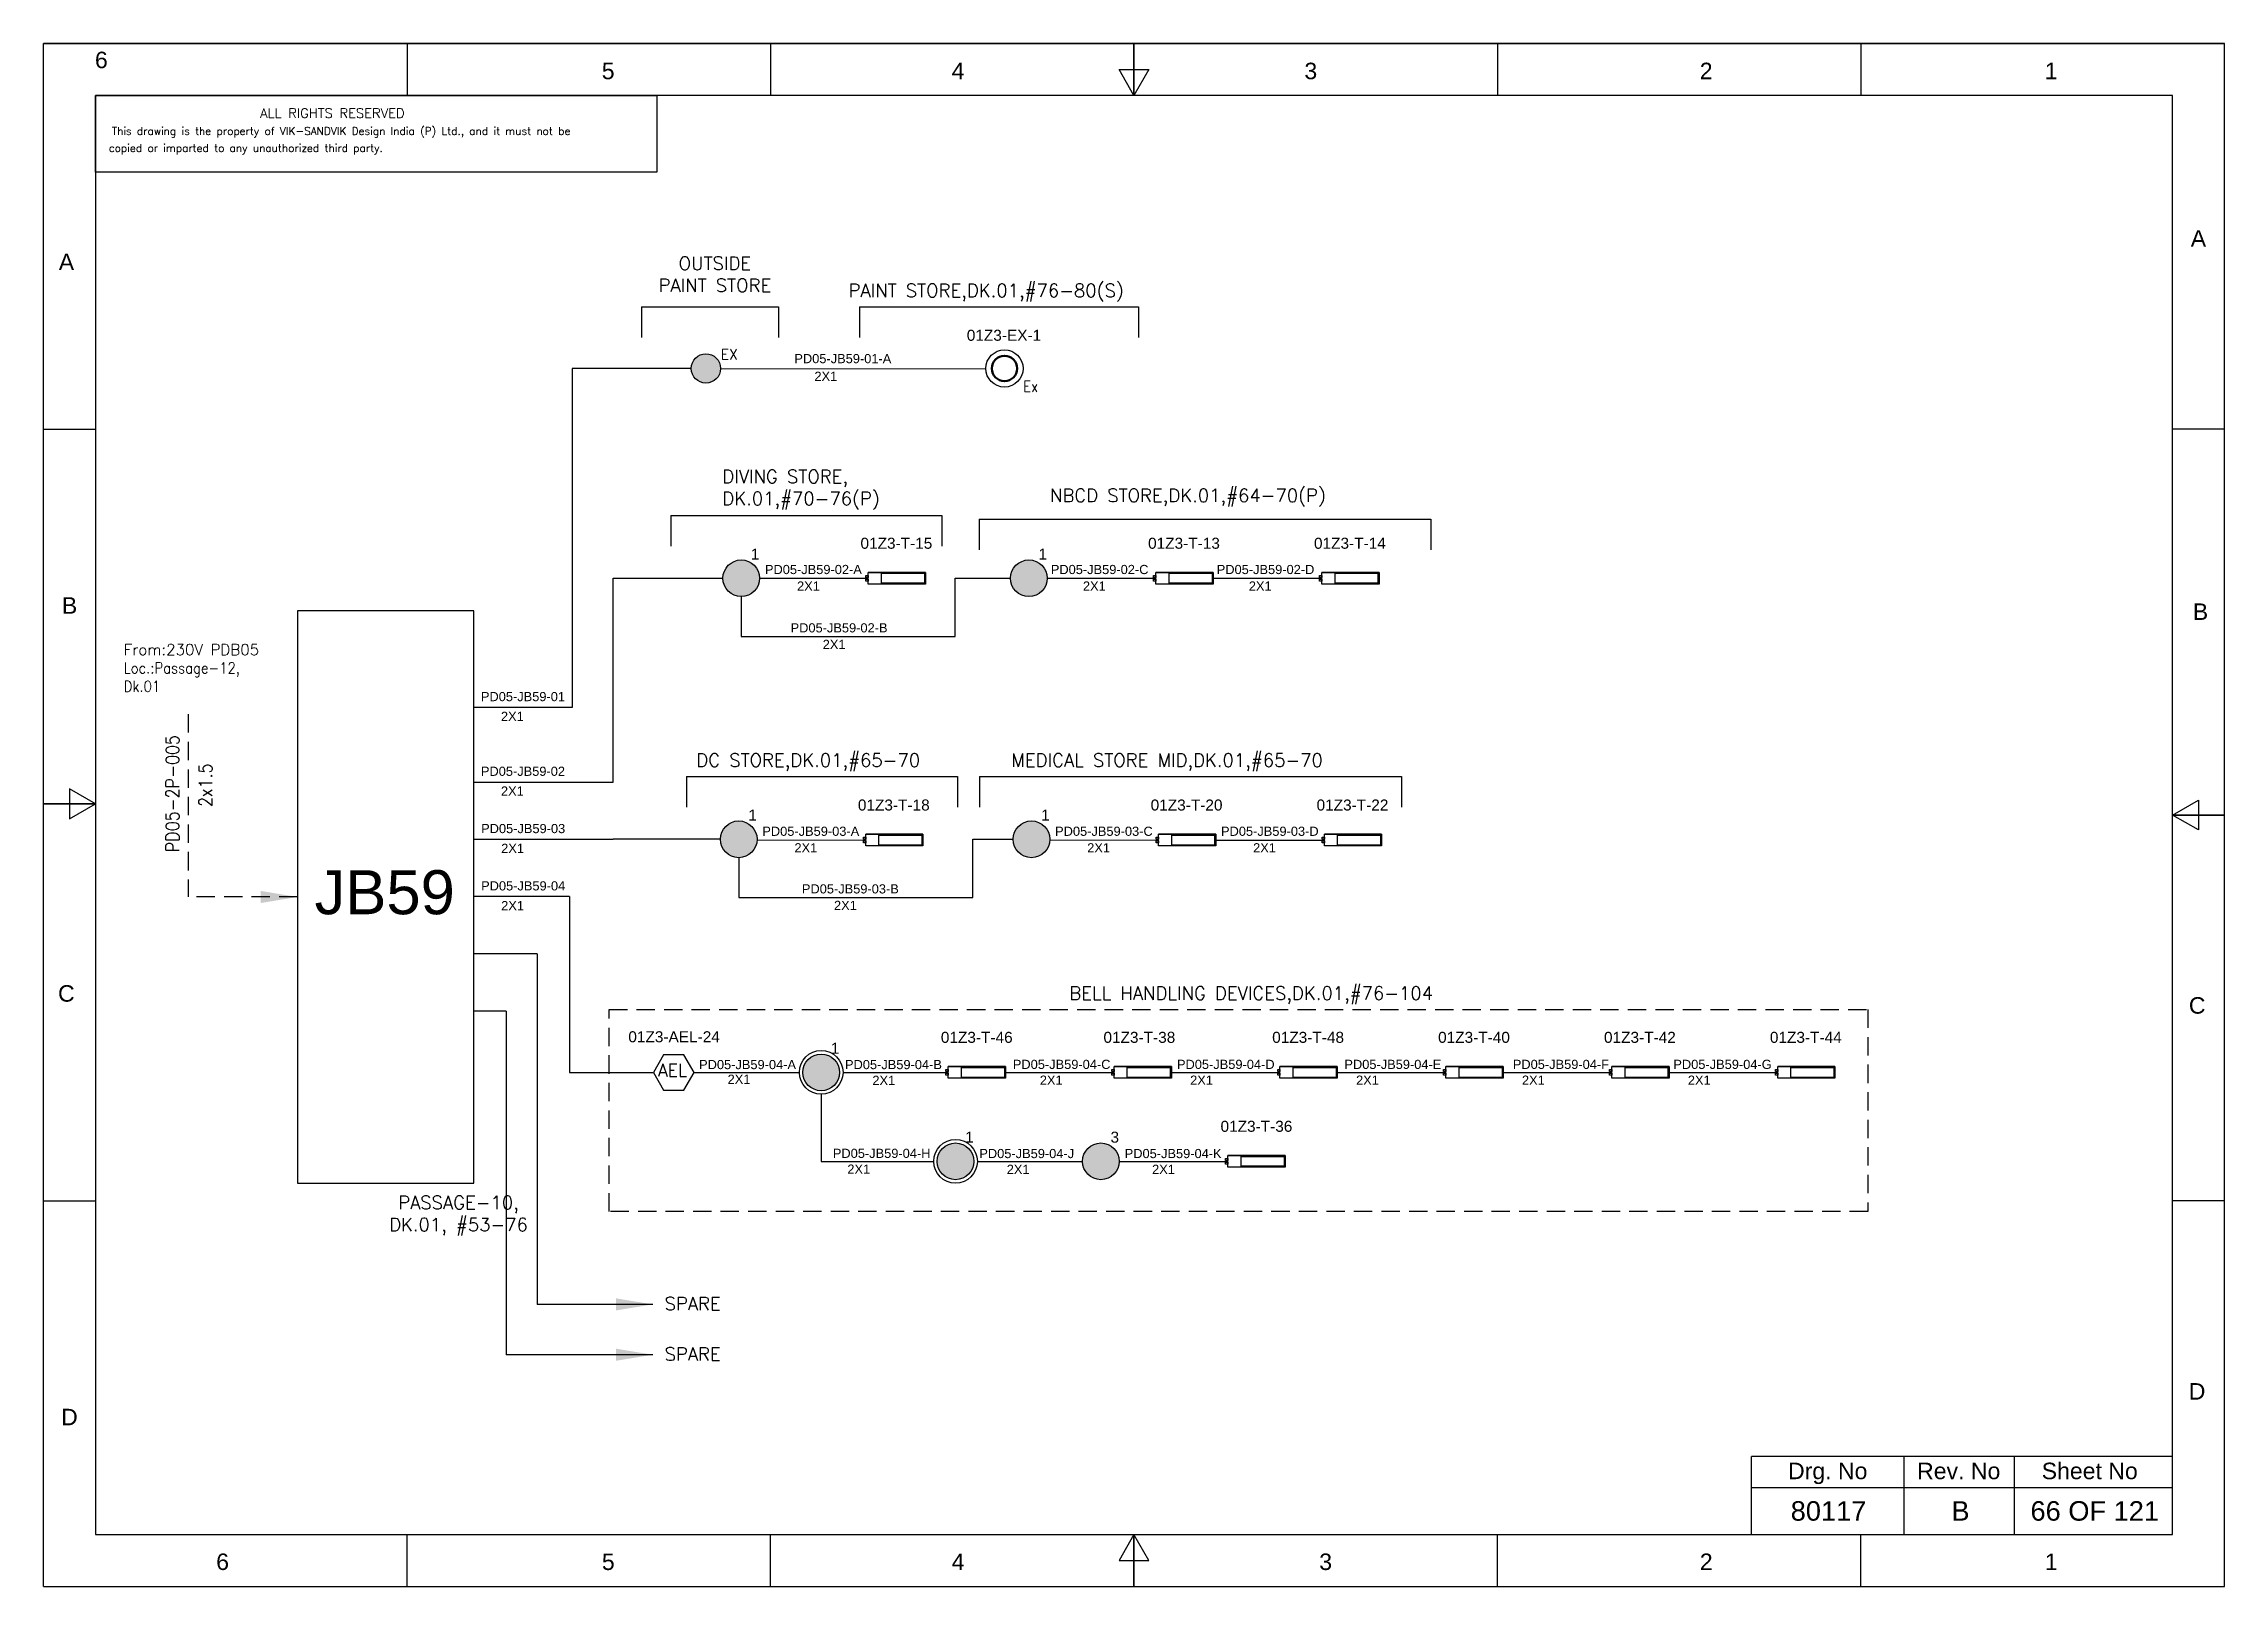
# Model space of a CAD drawing. Header units: inches. Extents: x -3311 to 1429, y -713 to 2436.
# Drawn here: x -1989.7 to -1692.7, y 659.9 to 870 of the extents above; entities that cross this region are included whole.
import ezdxf
from ezdxf.enums import TextEntityAlignment as Align

# ---------------------------------------------------------------- set-up
doc = ezdxf.new("R2010")
doc.units = ezdxf.units.IN
doc.linetypes.add('HIDDEN', pattern=[0.375, 0.25, -0.125])
doc.linetypes.add('SOLID', pattern=[0])
for name, color, linetype, lineweight in [('ELEC_TXT-025', 1, 'Continuous', 25), ('HEL-025', 1, 'Continuous', 25), ('HEL-035', 2, 'Continuous', 35)]:
    doc.layers.add(name, color=color, linetype=linetype, lineweight=lineweight)
doc.layers.add('LINE', color=3, linetype='SOLID')
doc.styles.add('_NORMAL', font='arial.ttf')
doc.styles.add('ROMANS', font='simplex.shx', dxfattribs={"width": 0.88})
doc.styles.get("Standard").update_dxf_attribs({"font": 'arial.ttf'})
doc.dimstyles.get("Standard").update_dxf_attribs({"dimtxt": 0.18, "dimasz": 0.18, "dimexe": 0.18, "dimexo": 0.0625, "dimgap": 0.09, "dimtad": 0, "dimtih": 1, "dimtoh": 1, "dimdec": 4, "dimzin": 0, "dimdsep": 46, "dimtxsty": 'Standard', "dimcen": 0.09, "dimadec": 0, "dimazin": 0, "dimtfac": 1, "dimtdec": 4, "dimtofl": 0, "dimtmove": 0, "dimatfit": 3, "dimfxl": 1, "dimtolj": 1, "dimtzin": 0, "dimarcsym": 0})

msp = doc.modelspace()

# ---------------------------------------------------------------- texts
at = {"color": 7}
for s, p in [('PD05-JB59-01-A', (-1887.464006393601, 826.4949376755893, 0.077492491448849)), ('2X1', (-1884.733052379692, 824.0920184304686)), ('PD05-JB59-02-A', (-1891.472525127843, 797.7806272717676, -0.0270609315187806)), ('PD05-JB59-02-C', (-1852.537192310849, 797.7806272717671, -0.0270609315187806)), ('PD05-JB59-02-D', (-1829.94303316623, 797.7806272717671, -0.0270609315187806)), ('2X1', (-1887.101816572817, 795.5264325523804)), ('2X1', (-1848.166483755822, 795.5264325523804)), ('2X1', (-1825.572324611203, 795.5264325523804)), ('PD05-JB59-02-B', (-1887.9766599333, 789.8357705428334, -0.0270609315187806)), ('2X1', (-1883.605951378273, 787.5815758234457)), ('PD05-JB59-01', (-1930.155480421984, 780.4734347874838)), ('2X1', (-1927.424537681718, 777.7797909954387)), ('PD05-JB59-02', (-1930.155480421984, 770.3063877575078)), ('2X1', (-1927.424537681718, 767.6127439654628)), ('PD05-JB59-03', (-1930.125246194016, 762.5047566215762)), ('PD05-JB59-03-A', (-1891.827813058762, 762.1381106264245, -0.0270609315187806)), ('PD05-JB59-03-C', (-1851.953970093683, 762.1381106264245, -0.0270609315187806)), ('PD05-JB59-03-D', (-1829.359810949064, 762.1381106264245, -0.0270609315187806)), ('2X1', (-1927.394303453749, 759.8111128295312)), ('2X1', (-1887.457104503735, 759.8839159070366)), ('2X1', (-1847.583261538656, 759.8839159070366)), ('2X1', (-1824.989102394038, 759.8839159070366)), ('PD05-JB59-04', (-1930.125246194016, 754.7031254856447)), ('PD05-JB59-03-B', (-1886.439334547907, 754.292278933507, -0.0270609315187806)), ('2X1', (-1927.394303453749, 752.0094816935997)), ('2X1', (-1882.06862599288, 752.0380842141197)), ('PD05-JB59-04-A', (-1900.438516846026, 730.3682434497941, -0.0188258763988763)), ('PD05-JB59-04-B', (-1880.568837809012, 730.3682434497946, 0.0082350551198524)), ('PD05-JB59-04-C', (-1857.710544874056, 730.3961752323484, 0.0623569181574136)), ('PD05-JB59-04-D', (-1835.358103653717, 730.3961752323484, 0.0894178496761942)), ('PD05-JB59-04-E', (-1812.554959299496, 730.3961752323484, 0.1164787811949697)), ('PD05-JB59-04-F', (-1789.618398408362, 730.3961752323484, 0.1435397127137786)), ('PD05-JB59-04-G', (-1767.754018467996, 730.3961752323484, 0.1435397127137786)), ('2X1', (-1896.555615598457, 728.3697360812148, -0.0458868079177087)), ('2X1', (-1876.840782961503, 728.2154853133848, -0.0458868079177087)), ('2X1', (-1854.035783339805, 728.2434170959385, -0.0188258763989281)), ('2X1', (-1833.564774870913, 728.2434170959385, -0.0188258763989281)), ('2X1', (-1810.970615726294, 728.243417095939, -0.0188258763989281)), ('2X1', (-1788.376456581675, 728.243417095939, -0.0188258763989281)), ('2X1', (-1765.782297437057, 728.243417095939, -0.0188258763989282)), ('PD05-JB59-04-H', (-1882.223086057129, 718.2819194820421, 0.1164787811949981)), ('PD05-JB59-04-J', (-1862.271692668796, 718.2539876994883, 0.0082350551198524)), ('PD05-JB59-04-K', (-1842.476275662542, 718.2539876994879, 0.0082350551198524)), ('2X1', (-1880.25136502619, 716.1291613456327, -0.0458868079177087)), ('2X1', (-1858.543637821287, 716.1012295630785, -0.0458868079177087)), ('2X1', (-1838.748220815033, 716.101229563078, -0.0458868079177087))]:
    msp.add_text(s, height=1.25, dxfattribs=at).set_placement(p)
at = {"color": 7, "lineweight": 30}
msp.add_text('JB59 ', height=6, dxfattribs=at).set_placement((-1942.090590605076, 754.4624346655216), align=Align.MIDDLE_CENTER)
at = {"color": 7}
for s, height, p in [('Drg. No', 2.245994999999999, (-1746.729219488741, 675.6606045033312)), ('Rev. No', 2.245994999999999, (-1728.891603859798, 675.6606045033318)), ('Sheet No', 2.245994999999999, (-1711.05020241591, 675.6606045033312)), ('80117', 2.65275, (-1746.621524076769, 670.2154888111936)), ('B', 2.65275, (-1728.650853493185, 670.2154888111945)), ('66 OF 121', 2.65275, (-1710.364335943207, 670.2154888111945))]:
    msp.add_text(s, height=height, dxfattribs=at).set_placement(p, align=Align.MIDDLE_CENTER)
at = {"color": 7, "char_height": 1.8, "attachment_point": 1, "style": '_NORMAL'}
for s, insert, width in [('\\pxqc;{\\Fromans|c0;\\C2;OUTSIDE PAINT STORE}', (-1907.78116426773, 840.9973370345688, 0.2702416322712009), 18.97764883699822), ('{\\Fromans|c0;\\C2;PAINT STORE,DK.01,#76-80(S)}', (-1880.089322366742, 837.3070201779301, 0.2702416322712009), 45.44657142857139), ('{\\Fromans|c0;\\C2;DIVING STORE,\\PDK.01,#70-76(P)}', (-1897.273084118757, 811.9723915714471, 0.2161197692336398), 40.2117073211565), ('{\\Fromans|c0;\\C2;NBCD STORE,DK.01,#64-70(P)}', (-1852.650898439101, 809.4005794674648, 0.2161197692336398), 74.17760965465446), ('{\\Fromans|c0;\\C2;DC STORE,DK.01,#65-70}', (-1900.814589281148, 773.357185993178, 0.2161197692336398), 40.2117073211565), ('{\\Fromans|c0;\\C2;MEDICAL STORE MID,DK.01,#65-70}', (-1857.920512638422, 773.357185993178, 0.2161197692336398), 53.9423925616701), ('{\\Fromans|c0;\\C2;BELL HANDLING DEVICES,DK.01,#76-104}', (-1850.013581281597, 741.6229405368757, 0.1702329613159312), 74.39871652957832), ('{\\Fromans|c0;\\C2;SPARE}', (-1905.134404152139, 699.3346453755129), 8.165826236390785), ('{\\Fromans|c0;\\C2;SPARE}', (-1905.134404152139, 692.4790164757142), 8.165826236390785)]:
    msp.add_mtext(s, dxfattribs=dict(at, insert=insert, width=width))
at = {"color": 7, "insert": (-1978.806294775861, 788.2453265328589), "char_height": 1.5, "width": 36.88843007146136, "attachment_point": 1}
msp.add_mtext('{\\Fromans|c0;\\C2;From:230V PDB05 \\P\\Fsimplex|c0;\\W0.88;Loc.:Passage-12,      \\PDk.01}', dxfattribs=at)
at = {"color": 7, "insert": (-1973.05679700716, 759.9106901110217), "char_height": 1.8, "width": 17.12963194783359, "attachment_point": 1, "rotation": 90, "style": '_NORMAL'}
msp.add_mtext('{\\Fromans|c0;\\W0.88;PD05-2P-005}', dxfattribs=at)
at = {"color": 7, "insert": (-1968.57226247746, 766.0879050396102), "char_height": 1.8, "attachment_point": 1, "rotation": 90, "style": '_NORMAL'}
msp.add_mtext('{\\Fsimplex|c0;\\W0.88;2x1.5}', dxfattribs=at)
at = {"color": 7, "insert": (-1942.652537381196, 713.1009299565668), "char_height": 1.8, "attachment_point": 1, "style": '_NORMAL'}
msp.add_mtext('\\pxqc;{\\Fromans|c0;\\C2;PASSAGE-10, \\PDK.01, #53-76}', dxfattribs=at)

# ---------------------------------------------------------------- blocks, each defined once
blk = doc.blocks.new('FIXED_KEY_SWITCH')
h = blk.add_hatch(color=1)
h.dxf.hatch_style = 1
edge = h.paths.add_edge_path()
edge.add_arc((848.1293472096052, 1737.458094578189), 2.5, 0, 360)
at = {"color": 1}
blk.add_circle((848.1293472096052, 1737.458094578189), 2.5, dxfattribs=at)
at = {"color": 7, "insert": (849.4370786624187, 1741.499464984656), "char_height": 1.5, "attachment_point": 1, "style": '_NORMAL'}
blk.add_mtext_dynamic_manual_height_columns('1', width=1.5, gutter_width=7.5, heights=[0], dxfattribs=at)
blk = doc.blocks.new('SWT')
blk.add_blockref('FIXED_KEY_SWITCH', (0, 0))
blk.add_attdef('TAG_NO', (844.5529265958943, 1741.112352781243), '', height=1.5)
blk = doc.blocks.new('2A')
at = {"color": 7, "lineweight": -3, "ltscale": 2.5}
blk.add_line((790.0248076338233, 1997.62080387622, -0.0270609315187806), (782.2260654954592, 1997.62080387622, -0.0270609315187806), dxfattribs=at)
at = {"color": 7, "lineweight": -3, "ltscale": 2.5, "elevation": -0.0270609315187806}
for points in [[(781.9116000866528, 1997.205709536597), (782.2260654954592, 1997.205709536597), (782.2260654954592, 1996.941558593201), (781.9116000866528, 1996.941558593201)], [(781.9116000866528, 1996.702564882509), (782.2260654954592, 1996.702564882509), (782.2260654954592, 1996.438413939113), (781.9116000866528, 1996.438413939113)], [(782.2260654954592, 1997.62080387622), (790.0248076338233, 1997.62080387622), (790.0248076338233, 1996.02331959949), (782.2260654954592, 1996.02331959949)], [(784.0292030799361, 1997.501307020874), (789.8782596837103, 1997.501307020874), (789.8782596837103, 1996.142816454836), (784.0292030799361, 1996.142816454836)]]:
    blk.add_lwpolyline(points, close=True, dxfattribs=at)
blk = doc.blocks.new('LED TUBE LIGHT 30W')
blk.add_blockref('2A', (179.9054482727602, -357.8945967387995))
blk.add_attdef('TAG_NO.', (962.5195036238373, 1642.970585224031), '', height=1.5)
blk = doc.blocks.new('fr')
at = {"color": 7, "linetype": 'Continuous'}
for p, q in [((33763.99041882888, 4500.404704292372), (33466.99094982888, 4500.404704292372)), ((33466.99094982888, 4500.404704292372), (33763.99041882888, 4500.404704292372)), ((33466.99094982888, 4290.333634292372), (33466.99094982888, 4500.404704292372)), ((33516.49086132888, 4500.404704292372), (33516.49086132888, 4493.331604292372)), ((33565.99077282888, 4500.404704292372), (33565.99077282888, 4493.331604292372)), ((33615.49068432888, 4500.404704292372), (33615.49068432888, 4493.331604292372)), ((33615.49068432888, 4493.331604292372), (33615.49068432888, 4500.404704292372)), ((33615.49068432888, 4500.404704292372), (33615.49068432888, 4493.331604292372)), ((33664.99059582888, 4500.404704292372), (33664.99059582888, 4493.331604292372)), ((33714.49050732888, 4500.404704292372), (33714.49050732888, 4493.331604292372)), ((33763.99041882888, 4290.333634292372), (33763.99041882888, 4500.404704292372)), ((33763.99041882888, 4290.333634292372), (33763.99041882888, 4500.404704292372)), ((33615.49068432888, 4493.331604292372), (33613.44882182088, 4496.868154292371)), ((33613.44882182088, 4496.868154292371), (33617.53254683689, 4496.868154292371)), ((33617.53254683689, 4496.868154292371), (33615.49068432888, 4493.331604292372)), ((33756.91731882888, 4493.331604292372), (33474.06404982888, 4493.331604292372)), ((33474.06404982888, 4493.331604292372), (33474.06404982888, 4297.406734292372)), ((33756.91731882888, 4297.406734292372), (33756.91731882888, 4493.331604292372)), ((33466.99094982888, 4447.886936792373), (33474.06404982888, 4447.886936792373)), ((33763.99041882888, 4447.886936792373), (33756.91731882888, 4447.886936792373)), ((33474.06404982888, 4396.869169292371), (33470.52749982888, 4398.911031800373)), ((33470.52749982888, 4398.911031800373), (33470.52749982888, 4394.827306784372)), ((33466.99094982888, 4396.869169292371), (33474.06404982888, 4396.869169292371)), ((33474.06404982888, 4396.869169292371), (33466.99094982888, 4396.869169292371)), ((33466.99094982888, 4396.869169292371), (33474.06404982888, 4396.869169292371)), ((33470.52749982888, 4394.827306784372), (33474.06404982888, 4396.869169292371)), ((33756.91731882888, 4395.369169292371), (33760.45386882887, 4397.411031800371)), ((33760.45386882887, 4397.411031800371), (33760.45386882887, 4393.327306784372)), ((33763.99041882888, 4395.369169292371), (33756.91731882888, 4395.369169292371)), ((33760.45386882887, 4393.327306784372), (33756.91731882888, 4395.369169292371)), ((33756.91731882888, 4395.369169292371), (33763.99041882888, 4395.369169292371)), ((33763.99041882888, 4395.369169292371), (33756.91731882888, 4395.369169292371)), ((33466.99094982888, 4342.851401792372), (33474.06404982888, 4342.851401792372)), ((33763.99041882888, 4342.851401792372), (33756.91731882888, 4342.851401792372)), ((33474.06404982888, 4297.406734292372), (33756.91731882888, 4297.406734292372)), ((33516.49086132888, 4290.333634292372), (33516.49086132888, 4297.406734292372)), ((33565.99077282888, 4290.333634292372), (33565.99077282888, 4297.406734292372)), ((33615.49068432888, 4297.406734292372), (33613.44882182088, 4293.870184292372)), ((33615.49068432888, 4290.333634292372), (33615.49068432888, 4297.406734292372)), ((33617.53254683689, 4293.870184292372), (33615.49068432888, 4297.406734292372)), ((33615.49068432888, 4297.406734292372), (33615.49068432888, 4290.333634292372)), ((33615.49068432888, 4290.333634292372), (33615.49068432888, 4297.406734292372)), ((33664.99059582888, 4290.333634292372), (33664.99059582888, 4297.406734292372)), ((33714.49050732888, 4290.333634292372), (33714.49050732888, 4297.406734292372)), ((33613.44882182088, 4293.870184292372), (33617.53254683689, 4293.870184292372)), ((33466.99094982888, 4290.333634292372), (33763.99041882888, 4290.333634292372)), ((33466.99094982888, 4290.333634292372), (33763.99041882888, 4290.333634292372))]:
    blk.add_line(p, q, dxfattribs=at)
at = {"color": 7, "style": '_NORMAL'}
for s, p in [('6', (33474.85554122253, 4498.184568051995)), ('5', (33543.88086868043, 4496.684568051995)), ('4', (33591.52292783513, 4496.684568051995)), ('3', (33639.57026672662, 4496.684568051994)), ('2', (33693.41447692277, 4496.684568051995)), ('1', (33740.39470872623, 4496.684568051995)), ('A', (33760.45386882887, 4473.878661882723)), ('A', (33470.10256842159, 4470.684646417788)), ('B', (33470.52499920517, 4423.895143770592)), ('B', (33760.73536651571, 4423.056339053171)), ('C', (33470.08476970382, 4371.074991954313)), ('C', (33760.28539060379, 4369.440827315858)), ('D', (33760.2726824658, 4316.886883350412)), ('D', (33470.50885169667, 4313.392487638034)), ('6', (33491.36728552911, 4293.686598051996)), ('5', (33543.89261298701, 4293.686598051996)), ('4', (33591.53467214172, 4293.686598051996)), ('3', (33641.59491144936, 4293.686598051996)), ('2', (33693.42622122935, 4293.686598051996)), ('1', (33740.40645303282, 4293.686598051996))]:
    blk.add_text(s, height=2.245709249999999, dxfattribs=at).set_placement(p, align=Align.MIDDLE_CENTER)
blk = doc.blocks.new('4')
blk.add_circle((514.1671971640702, -147.1688693116419), 2.535588927480375)
at = {"lineweight": 50}
blk.add_circle((514.1671971640702, -147.1688693116419), 1.72971686746999, dxfattribs=at)
at = {"style": 'ROMANS', "width": 0.88}
blk.add_text('Ex', height=1.5, dxfattribs=at).set_placement((516.7195789003687, -150.3645358142221))
blk = doc.blocks.new('LED EXPLOSION PROOF LIGHT 15W')
blk.add_blockref('4', (0, 0))
blk.add_attdef('TAG_NO', (509.3686963850277, -143.464757260419), '', height=1.5)
blk = doc.blocks.new('AEL')
at = {"color": 4}
blk.add_lwpolyline([(989.9752931674598, -190.0937488762077), (992.7522595313308, -190.0937488762077), (994.140742713266, -187.6888254596407), (992.7522595313308, -185.2839020430737), (989.9752931674598, -185.2839020430737), (988.5868099855245, -187.6888254596407)], close=True, dxfattribs=at)
at = {"color": 4, "style": 'ROMANS'}
blk.add_text('AEL', height=1.725, dxfattribs=at).set_placement((989.1959836497424, -188.2711585409042))
blk = doc.blocks.new('AEL_L')
blk.add_blockref('AEL', (0, 0))
blk.add_attdef('TAG_NO', (986.5509174898416, -183.5896636619281), '', height=1.5)
blk = doc.blocks.new('A$C4BAD7D21')
at = {"layer": 'HEL-025'}
blk.add_lwpolyline([(-34000.00013845507, -7.23888515495e-05), (-34000.00013845501, 2086.008166713233), (-18713.72949524718, 2086.008166713277), (-18713.72949524724, -7.23888078937e-05)], close=True, dxfattribs=at)
at = {"layer": 'HEL-025', "style": 'ROMANS'}
for s, p in [('This drawing is the property of VIK-SANDVIK Design India (P) Ltd., and it must not be', (-33557.56104603212, 1015.847137906297)), (' copied or imparted to any unauthorized third party.', (-33784.71575493622, 550.1417873854515))]:
    blk.add_text(s, height=210, dxfattribs=at).set_placement(p)
at = {"layer": 'HEL-035', "style": 'ROMANS'}
blk.add_text('     ALL RIGHTS RESERVED', height=262.5, dxfattribs=at).set_placement((-30497.35732344113, 1475.667350434829))
blk = doc.blocks.new('EX_PROOF_SWITCH')
h = blk.add_hatch(color=1)
h.dxf.hatch_style = 1
edge = h.paths.add_edge_path()
edge.add_arc((2067.164614525853, 3666.549336164638), 2, 0, 360)
at = {"color": 1}
blk.add_circle((2067.164614525853, 3666.549336164638), 2, dxfattribs=at)
at = {"color": 1, "style": 'ROMANS'}
blk.add_text('EX', height=1.399999999999999, dxfattribs=at).set_placement((2069.192408407086, 3668.460402878038), align=Align.MIDDLE_LEFT)
blk = doc.blocks.new('LHS_SWITCH')
h = blk.add_hatch(color=1)
h.dxf.hatch_style = 1
edge = h.paths.add_edge_path()
edge.add_arc((2067.218049180806, 3641.353356733535), 2, 0, 360)
at = {"color": 1}
blk.add_circle((2067.218049180806, 3641.353356733535), 2, dxfattribs=at)
at = {"color": 7, "insert": (2068.264234343057, 3644.586453058708), "char_height": 1.2, "attachment_point": 1, "style": '_NORMAL'}
blk.add_mtext_dynamic_manual_height_columns('3', width=1.5, gutter_width=7.5, heights=[0], dxfattribs=at)

# ---------------------------------------------------------------- linework, layer by layer
for p, q in [((-1908.286243713896, 834.1640702853492), (-1889.613700802416, 834.164070285349)), ((-1878.607986220837, 834.1640702853492), (-1840.592035052801, 834.1640702853492)), ((-1917.726350656429, 825.7790178384538), (-1917.726350656428, 779.6333401261328)), ((-1901.513294724115, 825.7790178384538), (-1917.726350656429, 825.7790178384538)), ((-1904.290363240084, 805.757727709923, -0.0541218630375611), (-1867.372135406781, 805.757727709923, -0.0541218630375611)), ((-1862.303509227011, 805.2632925377011, -0.0541218630375611), (-1800.764240871883, 805.2632925377002, -0.0541218630375611)), ((-1912.150277867423, 769.4662930961567), (-1912.150277867423, 797.2081535695515)), ((-1865.579533393432, 789.2632968406173), (-1865.579533393432, 797.2081535695515)), ((-1894.693401998646, 794.7081535695513), (-1894.693401998646, 789.2632968406177)), ((-1902.143689209591, 770.2142361005972, -0.0541218630375611), (-1865.225461376288, 770.2142361005972, -0.0541218630375611)), ((-1862.269846244513, 770.2142361005967, -0.0541218630375611), (-1804.781459258865, 770.2142361005972, -0.0541218630375611)), ((-1897.546727968154, 761.6646619602258), (-1912.150277867423, 761.6646619602257)), ((-1863.169329273489, 753.7198052312918), (-1863.169329273489, 761.6646619602257)), ((-1895.046727968154, 759.1646619602262), (-1895.046727968153, 753.7198052312914)), ((-1918.073998370201, 753.8630308242937), (-1931.132701000944, 753.8630308242937)), ((-1918.073998370201, 753.8630308242937), (-1918.074007894821, 729.9304165039254, -0.0025057224180367)), ((-1922.510006794382, 746.0613996883612), (-1931.132701000944, 746.0613996883612)), ((-1922.510006794382, 746.0613996883617), (-1922.510006794382, 698.3376515733825)), ((-1926.719203431454, 738.2597685524288), (-1931.132701000944, 738.2597685524288)), ((-1926.719203431454, 738.2597685524298), (-1926.719203431454, 691.4820226735837))]:
    msp.add_line(p, q)
at = {"color": 7, "linetype": 'Continuous'}
for p, q in [((-1699.783558475687, 677.6092398497047), (-1757.102432979402, 677.6092398497047)), ((-1757.102432979402, 667.0134650341498), (-1757.102432979402, 677.6092398497047)), ((-1736.329831323827, 667.0134650341498), (-1736.329831323827, 677.6092398497047)), ((-1721.313561568207, 667.0134650341498), (-1721.313561568207, 677.6092398497047)), ((-1757.102432979402, 673.426444778227), (-1699.783558475687, 673.426444778227))]:
    msp.add_line(p, q, dxfattribs=at)
msp.add_lwpolyline([(-1931.132701000944, 792.7636830717903), (-1955.134977256122, 792.7636830717903), (-1955.134977256122, 714.8627637855988), (-1931.132701000944, 714.8627637855988)], close=True)
at = {"linetype": 'HIDDEN', "ltscale": 10}
msp.add_lwpolyline([(-1970.003354303289, 778.6910167457218), (-1970.003354303289, 753.8132234286944)], dxfattribs=at)
at = {"linetype": 'HIDDEN', "ltscale": 10, "elevation": -0.1000086709552698}
msp.add_lwpolyline([(-1912.705665952843, 738.479990644295), (-1741.257065961516, 738.479990644295), (-1741.257065961516, 711.0010025331349), (-1912.705665952843, 711.0010025331349)], close=True, dxfattribs=at)
at = {"layer": 'LINE', "color": 0}
for p, q in [((-1908.286243713896, 834.1640702853492), (-1908.286243713896, 829.9745204765438)), ((-1889.613700802416, 834.1640702853492), (-1889.613700802416, 829.9745204765438)), ((-1878.607986220837, 834.1640702853492), (-1878.607986220837, 829.9745204765438)), ((-1840.592035052801, 834.1640702853492), (-1840.592035052801, 829.9745204765438)), ((-1897.513707178966, 825.7384019636884), (-1861.3864591821, 825.7790178384538)), ((-1904.290363240084, 805.757727709923, -0.0541218630375611), (-1904.290363240084, 801.5681779011175, -0.0541218630375611)), ((-1867.372135406781, 805.757727709923, -0.0541218630375611), (-1867.372135406781, 801.5681779011175, -0.0541218630375611)), ((-1862.303509227011, 805.2632925377006, -0.0541218630375611), (-1862.303509227011, 801.0737427288948, -0.0541218630375611)), ((-1800.764240871883, 805.2632925377006, -0.0541218630375611), (-1800.764240871883, 801.0737427288948, -0.0541218630375611)), ((-1912.150277867423, 797.2081535695515), (-1897.193401998646, 797.2081535695513)), ((-1892.193401998646, 797.2081535695513), (-1877.397984992392, 797.2081535695515)), ((-1865.579533393432, 797.2081535695515), (-1858.027669514882, 797.2081535695513)), ((-1853.027669514882, 797.2081535695515), (-1838.232252508627, 797.2081535695515)), ((-1830.433510370263, 797.2081535695515), (-1815.638093364008, 797.2081535695515)), ((-1894.693401998646, 789.2632968406177), (-1865.579533393432, 789.2632968406177)), ((-1917.726350656428, 779.6333401261328), (-1931.132701000945, 779.6333401261328)), ((-1931.132701000944, 769.4662930961563), (-1912.150277867423, 769.4662930961567)), ((-1902.143689209591, 770.2142361005972, -0.0541218630375611), (-1902.143689209591, 766.0246862917916, -0.0541218630375611)), ((-1865.225461376288, 770.2142361005972, -0.0541218630375611), (-1865.225461376288, 766.0246862917916, -0.0541218630375611)), ((-1862.269846244513, 770.2142361005972, -0.0541218630375611), (-1862.269846244513, 766.0246862917916, -0.0541218630375611)), ((-1804.781459258865, 770.2142361005972, -0.0541218630375611), (-1804.781459258865, 766.0246862917916, -0.0541218630375611)), ((-1931.102466772976, 761.6646619602252), (-1912.150277867423, 761.6646619602257)), ((-1892.548114063929, 761.5814240024487), (-1877.753272923309, 761.5656369242082)), ((-1863.169329273489, 761.6646619602257), (-1857.672885003075, 761.6646619602258)), ((-1852.67427109885, 761.5814240024487), (-1837.879429958231, 761.5656369242082)), ((-1830.080687819867, 761.5656369242082), (-1815.285270813612, 761.5656369242082)), ((-1895.046727968154, 753.7198052312914), (-1863.169329273489, 753.7198052312914)), ((-1918.07400336017, 729.9304165039247, -0.0025057396549081), (-1906.661376187145, 729.9304165039238, -0.0458868079177087)), ((-1901.107443459404, 729.9304165039238, -0.0458868079177087), (-1886.786181473952, 729.9304165039238, -0.0458868079177087)), ((-1880.837871432348, 729.9304165039238, -0.0188258763989281), (-1866.516609446895, 729.9304165039238, -0.0188258763989281)), ((-1858.71786730853, 729.9304165039238, -0.0188258763989281), (-1843.922450302276, 729.9304165039238, -0.0188258763989281)), ((-1836.123708163911, 729.9304165039238, -0.0188258763989281), (-1821.328291157657, 729.9304165039238, -0.0188258763989281)), ((-1813.529549019293, 729.9304165039238, -0.0188258763989281), (-1798.734132013037, 729.9304165039238, -0.0188258763989281)), ((-1790.935389874674, 729.9304165039238, -0.0188258763989281), (-1776.139972868418, 729.9304165039238, -0.0188258763989281)), ((-1768.341230730055, 729.9304165039238, -0.0188258763989281), (-1753.5458137238, 729.9304165039238, -0.0188258763989281)), ((-1883.81202645315, 726.9562614831227, -0.0458868079177087), (-1883.81202645315, 717.8161607536176, -0.0458868079177087)), ((-1883.81202645315, 717.8161607536176, -0.0458868079177087), (-1868.489036333735, 717.8161607536175, -0.0458868079177087)), ((-1862.540726292132, 717.8161607536175, -0.0188258763989281), (-1848.219464306679, 717.8161607536175, -0.0188258763989281)), ((-1843.219464306679, 717.816160753617, -0.0188258763989281), (-1828.424047300425, 717.816160753617, -0.0188258763989281))]:
    msp.add_line(p, q, dxfattribs=at)
for centre in [(-1883.81202645315, 729.9304165039243, -0.0458868079177087), (-1865.514881312934, 717.8161607536181, -0.0458868079177087)]:
    msp.add_circle(centre, 2.974155020801596, dxfattribs=at)

# ---------------------------------------------------------------- block references
for name, p in [('fr', (-35456.70087730457, -3630.393269258223)), ('SWT', (-2742.822749208251, -940.2499410086377)), ('SWT', (-2703.657016724487, -940.2499410086377)), ('SWT', (-2743.176075177759, -975.7934326179628)), ('SWT', (-2703.30223221268, -975.7934326179628)), ('SWT', (-2731.941373662755, -1007.527678074265, -0.0458868079177087)), ('SWT', (-2713.644228522539, -1019.641933824571, -0.0458868079177087))]:
    msp.add_blockref(name, p)
ref = msp.add_blockref('LED EXPLOSION PROOF LIGHT 15W', (-2373.018067418691, 972.947887150096))
ref.add_attrib('TAG_NO', '01Z3-EX-1', (-1863.984174418867, 829.548468143722), dxfattribs={"height": 1.5})
ref = msp.add_blockref('LED TUBE LIGHT 30W', (-2839.529498760611, -841.7193114295043, 0.0270609315187806))
ref.add_attrib('TAG_NO.', '01Z3-T-15', (-1878.459390985674, 801.2284589040017, 0.0270609315187806), dxfattribs={"height": 1.5})
ref = msp.add_blockref('LED TUBE LIGHT 30W', (-2800.363766276847, -841.7193114295043, 0.0270609315187806))
ref.add_attrib('TAG_NO.', '01Z3-T-13', (-1839.29365850191, 801.2284589040017, 0.0270609315187806), dxfattribs={"height": 1.5})
ref = msp.add_blockref('LED TUBE LIGHT 30W', (-2777.769607132227, -841.7193114295043, 0.0270609315187806))
ref.add_attrib('TAG_NO.', '01Z3-T-14', (-1816.69949935729, 801.2284589040017, 0.0270609315187806), dxfattribs={"height": 1.5})
ref = msp.add_blockref('LED TUBE LIGHT 30W', (-2839.884786691529, -877.3618280748477, 0.0270609315187806))
ref.add_attrib('TAG_NO.', '01Z3-T-18', (-1878.814678916592, 765.5859422586583, 0.0270609315187806), dxfattribs={"height": 1.5})
ref = msp.add_blockref('LED TUBE LIGHT 30W', (-2800.010943726451, -877.3618280748477, 0.0270609315187806))
ref.add_attrib('TAG_NO.', '01Z3-T-20', (-1838.940835951514, 765.5859422586583, 0.0270609315187806), dxfattribs={"height": 1.5})
ref = msp.add_blockref('LED TUBE LIGHT 30W', (-2777.416784581832, -877.3618280748477, 0.0270609315187806))
ref.add_attrib('TAG_NO.', '01Z3-T-22', (-1816.346676806895, 765.5859422586583, 0.0270609315187806), dxfattribs={"height": 1.5})
ref = msp.add_blockref('AEL_L', (-2895.248186172671, 917.6192419635643, -0.0458868079177087))
ref.add_attrib('TAG_NO', '01Z3-AEL-24', (-1910.075954131386, 734.0295783016362, -0.0458868079177087), dxfattribs={"color": 4, "height": 1.5})
ref = msp.add_blockref('LED TUBE LIGHT 30W', (-2828.648123215115, -908.9970484951315, 0.008235055119852501))
ref.add_attrib('TAG_NO.', '01Z3-T-46', (-1867.516989385117, 733.9507218383746, 0.008235055119852501), dxfattribs={"height": 1.5})
ref = msp.add_blockref('LED TUBE LIGHT 30W', (-2806.053964070495, -908.9970484951315, 0.008235055119852501))
ref.add_attrib('TAG_NO.', '01Z3-T-38', (-1845.368398088347, 733.9507218383746, 0.008235055119852501), dxfattribs={"height": 1.5})
ref = msp.add_blockref('LED TUBE LIGHT 30W', (-2783.459804925876, -908.9970484951315, 0.008235055119852501))
ref.add_attrib('TAG_NO.', '01Z3-T-48', (-1822.38969715094, 733.9507218383746, 0.008235055119852501), dxfattribs={"height": 1.5})
ref = msp.add_blockref('LED TUBE LIGHT 30W', (-2760.865645781257, -908.9970484951315, 0.008235055119852501))
ref.add_attrib('TAG_NO.', '01Z3-T-40', (-1799.795538006321, 733.9507218383746, 0.008235055119852501), dxfattribs={"height": 1.5})
ref = msp.add_blockref('LED TUBE LIGHT 30W', (-2738.27148663664, -908.9970484951315, 0.008235055119852501))
ref.add_attrib('TAG_NO.', '01Z3-T-42', (-1777.201378861703, 733.9507218383746, 0.008235055119852501), dxfattribs={"height": 1.5})
ref = msp.add_blockref('LED TUBE LIGHT 30W', (-2715.677327492021, -908.9970484951315, 0.008235055119852501))
ref.add_attrib('TAG_NO.', '01Z3-T-44', (-1754.607219717084, 733.9507218383746, 0.008235055119852501), dxfattribs={"height": 1.5})
ref = msp.add_blockref('LED TUBE LIGHT 30W', (-2790.555561068644, -921.1113042454382, 0.008235055119852501))
ref.add_attrib('TAG_NO.', '01Z3-T-36', (-1829.424427238646, 721.8364660880679, 0.008235055119852501), dxfattribs={"height": 1.5})
at = {"layer": 'ELEC_TXT-025', "color": 0, "xscale": 0.005, "yscale": 0.005, "zscale": 0.005}
msp.add_blockref('A$C4BAD7D21', (-1812.636826783411, 852.5082942005834), dxfattribs=at)
at = {"layer": 'LINE', "color": 7}
msp.add_blockref('EX_PROOF_SWITCH', (-3966.677909249968, -2840.770318326184), dxfattribs=at)
at = {"layer": 'LINE', "color": 7, "xscale": 1.25, "yscale": 1.25, "zscale": 1.25}
msp.add_blockref('LHS_SWITCH', (-4429.742025782686, -3833.875535163301, -0.0188258763989281), dxfattribs=at)

msp.set_redraw_order([(e.dxf.handle, doc.entitydb.next_handle()) for e in msp.query("TEXT MTEXT ATTDEF DIMENSION ARC_DIMENSION")])  # texts and dimensions are drawn at this point

# ---------------------------------------------------------------- leaders
at = {"linetype": 'HIDDEN', "ltscale": 10}
msp.add_leader([(-1955.134977256122, 753.8132234286944), (-1970.003354303289, 753.8132234286944)], dimstyle='Standard', override={"dimasz": 5, "dimarcsym": 1}, dxfattribs=at)
for points in [[(-1906.753841790792, 698.3376515733825), (-1922.510006794382, 698.3376515733825)], [(-1906.753841790792, 691.4820226735837), (-1926.719203431454, 691.4820226735837)]]:
    msp.add_leader(points, dimstyle='Standard', override={"dimasz": 5, "dimarcsym": 1})

doc.saveas('drawing.dxf')
